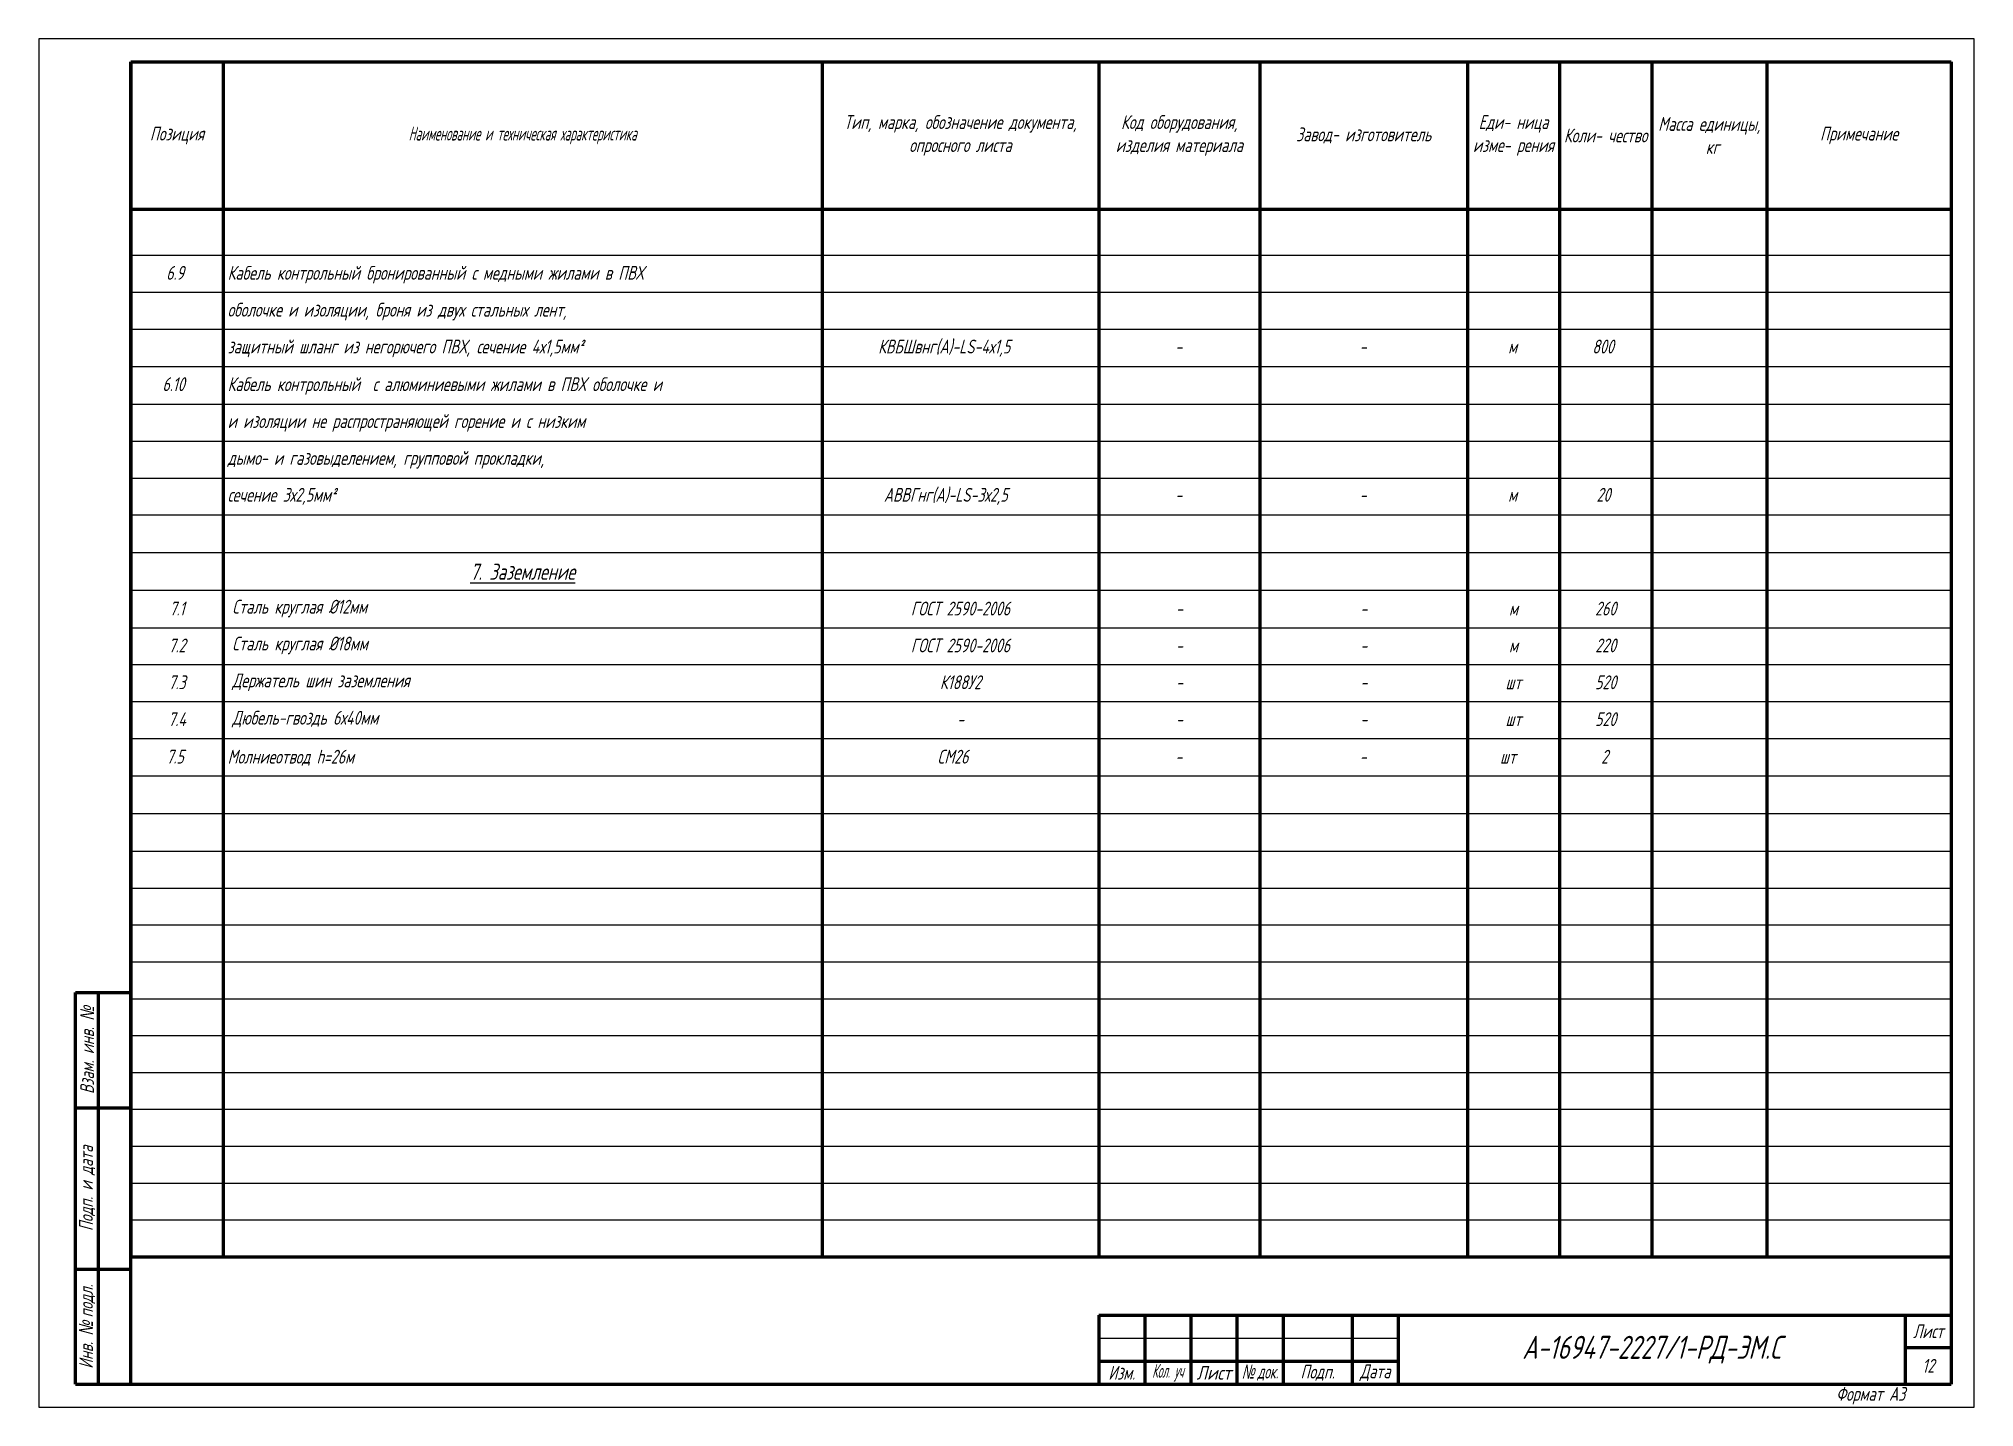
# Model space of a CAD drawing. Header units: millimetres. Extents: x 6735 to 13224, y -12144 to -9633.
# Drawn here: x 11355.1 to 11775.1, y -10774.4 to -10477.4 of the extents above; entities that cross this region are included whole.
import ezdxf

# ---------------------------------------------------------------- set-up
doc = ezdxf.new("R2010")
doc.units = ezdxf.units.MM
for name, color, linetype, lineweight in [('Рамка толстая', 7, 'Continuous', 60), ('Рамка тонкая', 5, 'Continuous', 25), ('Спецификация', 9, 'Continuous', 25), ('Текст', 2, 'Continuous', 25), ('Штампы', 252, 'Continuous', 25)]:
    doc.layers.add(name, color=color, linetype=linetype, lineweight=lineweight)
doc.styles.add('Simplex', font='simplex.shx', dxfattribs={"width": 0.7, "oblique": 15})

msp = doc.modelspace()

# ---------------------------------------------------------------- texts
at = {"layer": 'Спецификация', "color": 2, "style": 'Simplex'}
for s, insert, char_height, width, attachment_point in [('{\\C2;Тип, марка, обозначение документа, опросного листа}', (11555.10387, -10498.35746), 3, 60, 5), ('{\\C2;Код оборудования, изделия материала}', (11602.60387, -10498.35746), 3, 35, 5), ('{\\C2;Еди- ница изме- рения}', (11675.10387, -10498.35746), 3, 20, 5), ('{\\C2;Масса единицы,  кг}', (11717.60387, -10498.35746), 3, 25, 5), ('{\\C2;Позиция}', (11385.10387, -10498.35746), 3, 20, 5), ('{\\Fgost|c204;\\Q15;\\C2;Наименование и техническая характеристика}', (11460.10387, -10498.35746), 3, 130, 5), ('{\\C2;Завод- изготовитель}', (11642.60387, -10498.35746), 3, 45, 5), ('{\\C2;Коли- чество}', (11695.10387, -10498.35746), 3, 20, 5), ('{\\C2;Примечание}', (11750.10387, -10498.35746), 3, 40, 5), ('{\\L7. Заземление}', (11460.10387, -10593.02413), 3.5, 126, 5), ('7.1', (11385.10387, -10601.02413), 3, 20, 5), ('Сталь круглая %%C12мм', (11397.10387, -10601.02413), 3, 126, 4), ('ГОСТ 2590-2006', (11555.10387, -10601.02413), 3, 60, 5), ('м', (11675.10387, -10601.02413), 3, 20, 5), ('260', (11695.10387, -10601.02413), 3, 20, 5), ('-', (11602.60387, -10601.02413), 3, 35, 5), ('-', (11642.60387, -10601.02413), 3, 45, 5), ('7.2', (11385.10387, -10609.02413), 3, 20, 5), ('Сталь круглая %%C18мм', (11397.10387, -10609.02413), 3, 126, 4), ('ГОСТ 2590-2006', (11555.10387, -10609.02413), 3, 60, 5), ('-', (11602.60387, -10609.02413), 3, 35, 5), ('-', (11642.60387, -10609.02413), 3, 45, 5), ('м', (11675.10387, -10609.02413), 3, 20, 5), ('220', (11695.10387, -10609.02413), 3, 20, 5), ('7.3', (11385.10387, -10617.02413), 3, 20, 5), ('Держатель шин заземления', (11397.10387, -10617.02413), 3, 126, 4), ('К188У2', (11555.10387, -10617.02413), 3, 60, 5), ('-', (11602.60387, -10617.02413), 3, 35, 5), ('-', (11642.60387, -10617.02413), 3, 45, 5), ('шт', (11675.10387, -10617.02413), 3, 20, 5), ('520', (11695.10387, -10617.02413), 3, 20, 5), ('7.4', (11385.10387, -10625.02413), 3, 20, 5), ('Дюбель-гвоздь 6х40мм', (11397.10387, -10625.02413), 3, 126, 4), ('-', (11555.10387, -10625.02413), 3, 60, 5), ('-', (11602.60387, -10625.02413), 3, 35, 5), ('-', (11642.60387, -10625.02413), 3, 45, 5), ('шт', (11675.10387, -10625.02413), 3, 20, 5), ('520', (11695.10387, -10625.02413), 3, 20, 5)]:
    msp.add_mtext(s, dxfattribs=dict(at, insert=insert, char_height=char_height, width=width, attachment_point=attachment_point))
at = {"layer": 'Текст', "char_height": 3, "attachment_point": 1, "style": 'Simplex'}
for s, width, heights, insert in [('\\pi7.66291;6.9', 20, [0], (11375.10387, -10526.66872)), ('{\\W0.7;Кабель контрольный бронированный с медными жилами в ПВХ  }', 129, [0], (11396.10387, -10526.66872)), ('оболочке и изоляции, броня из двух стальных лент, ', 129, [0], (11396.10387, -10534.66872)), ('защитный шланг из негорючего ПВХ, сечение 4х1,5мм²', 129, [0], (11396.10387, -10542.66872)), ('\\pi12.14808;КВБШвнг(А)-LS-4х1,5', 60, [0], (11525.10387, -10542.66872)), ('\\pi16.6;-', 35, [0], (11585.10387, -10542.66872)), ('\\pi21.6;-', 45, [0], (11620.10387, -10542.66872)), ('\\pi8.8437;м', 20, [3.5], (11665.10387, -10542.66872)), ('\\pi7.10119;800', 20, [3.5], (11685.10387, -10542.66872)), ('\\pi6.83205;6.10', 20, [0], (11375.10387, -10550.83539)), ('{\\W0.7;Кабель контрольный  с алюминиевыми жилами в ПВХ оболочке и }', 129, [0], (11396.10387, -10550.83539)), ('и изоляции не распространяющей горение и с низким ', 129, [0], (11396.10387, -10558.83539)), ('дымо- и газовыделением, групповой прокладки,', 129, [0], (11396.10387, -10566.83539)), ('сечение 3х2,5мм²', 129, [0], (11396.10387, -10574.83539)), ('\\pi13.39808;АВВГнг(А)-LS-3х2,5', 60, [0], (11525.10387, -10574.83539)), ('\\pi8.02463;20', 20, [3.5], (11685.10387, -10574.83539)), ('\\pi16.6;-', 35, [0], (11585.10387, -10574.83539)), ('\\pi21.6;-', 45, [0], (11620.10387, -10574.83539)), ('\\pi8.8437;м', 20, [3.5], (11665.10387, -10574.83539)), ('\\pi7.69808;7.5', 20, [0], (11375.10387, -10631.66872)), ('Молниеотвод h=26м', 129, [3.50069], (11396.10387, -10631.66872)), ('\\pi25.026;СМ26', 60, [0], (11525.10387, -10631.66872)), ('\\pi16.6;-', 35, [0], (11585.10387, -10631.66872)), ('\\pi21.6;-', 45, [0], (11620.10387, -10631.66872)), ('\\pi7.0965;шт', 20, [3.5], (11665.10387, -10631.66872)), ('\\pi9.02463;2', 20, [3.5], (11685.10387, -10631.66872))]:
    msp.add_mtext_dynamic_manual_height_columns(s, width=width, gutter_width=12.5, heights=heights, dxfattribs=dict(at, insert=insert))
at = {"layer": 'Штампы', "color": 2, "char_height": 3, "attachment_point": 5, "rotation": 90, "style": 'Simplex'}
for s, insert, width in [('Взам. инв. {\\fArial|b0|i0|c204|p34;№}', (11365.60387, -10696.85746), 25), ('Подп. и дата', (11365.60387, -10726.85746), 35), ('Инв. {\\fArial|b0|i0|c204|p34;№ }подл.', (11365.60387, -10756.85746), 25)]:
    msp.add_mtext(s, dxfattribs=dict(at, insert=insert, width=width))
at = {"layer": 'Штампы', "color": 2, "style": 'Simplex'}
for s, insert, char_height, width, attachment_point in [('А-16947-2227/1-РД-ЭМ.С', (11705.10387, -10761.85746), 5, 110, 5), ('{\\W0.7;Лист}', (11765.10387, -10757.85746), 3, 10, 5), ('12', (11765.10387, -10765.35746), 3, 10, 5), ('Изм.', (11590.10387, -10766.85746), 3, 10, 5), ('{\\W0.5;Кол. уч}', (11600.10387, -10766.85746), 3, 10, 5), ('{\\W0.8;Лист}', (11610.10387, -10766.85746), 3, 10, 5), ('{\\fArial|b0|i0|c204|p34;\\W0.6;№ \\Fsimplex|c204;док.}', (11620.10387, -10766.85746), 3, 10, 5), ('Подп.', (11632.60387, -10766.85746), 3, 15, 5), ('{\\W0.7;Дата}', (11645.10387, -10766.85746), 3, 10, 5), ('Формат А3', (11760.10387, -10771.85746), 3, 165, 6)]:
    msp.add_mtext(s, dxfattribs=dict(at, insert=insert, char_height=char_height, width=width, attachment_point=attachment_point))

# ---------------------------------------------------------------- blocks, each defined once
blk = doc.blocks.new('A$C64336E77')
at = {"layer": 'Рамка толстая'}
for p, q in [((20, 5), (20, 292)), ((20, 292), (415, 292)), ((415, 292), (415, 5)), ((20, 5), (415, 5))]:
    blk.add_line(p, q, dxfattribs=at)
at = {"layer": 'Рамка тонкая'}
for p, q in [((0, 297), (0, 0)), ((420, 297), (0, 297)), ((420, 0), (420, 297)), ((0, 0), (420, 0))]:
    blk.add_line(p, q, dxfattribs=at)

# ---------------------------------------------------------------- linework, layer by layer
at = {"layer": 'Спецификация', "lineweight": 60}
for p, q in [((11375.10387, -10482.35746), (11770.10387, -10482.35746)), ((11375.10387, -10482.35746), (11375.10387, -10741.69079)), ((11395.10387, -10482.35746), (11395.10387, -10741.69079)), ((11525.10387, -10482.35746), (11525.10387, -10741.69079)), ((11585.10387, -10482.35746), (11585.10387, -10741.69079)), ((11620.10387, -10482.35746), (11620.10387, -10741.69079)), ((11665.10387, -10482.35746), (11665.10387, -10741.69079)), ((11685.10387, -10482.35746), (11685.10387, -10741.69079)), ((11705.10387, -10482.35746), (11705.10387, -10741.69079)), ((11730.10387, -10482.35746), (11730.10387, -10741.69079)), ((11770.10387, -10482.35746), (11770.10387, -10741.69079)), ((11375.10387, -10514.35746), (11770.10387, -10514.35746)), ((11375.10387, -10741.69079), (11770.10387, -10741.69079))]:
    msp.add_line(p, q, dxfattribs=at)
at = {"layer": 'Спецификация', "color": 5}
for p, q in [((11375.10387, -10524.35746), (11770.10387, -10524.35746)), ((11375.10387, -10532.35746), (11770.10387, -10532.35746)), ((11375.10387, -10540.35746), (11770.10387, -10540.35746)), ((11375.10387, -10548.52413), (11770.10387, -10548.52413)), ((11375.10387, -10556.69079), (11770.10387, -10556.69079)), ((11375.10387, -10564.69079), (11770.10387, -10564.69079)), ((11375.10387, -10572.69079), (11770.10387, -10572.69079)), ((11375.10387, -10580.69079), (11770.10387, -10580.69079)), ((11375.10387, -10588.85746), (11770.10387, -10588.85746)), ((11375.10387, -10597.02413), (11770.10387, -10597.02413)), ((11375.10387, -10605.19079), (11770.10387, -10605.19079)), ((11375.10387, -10613.19079), (11770.10387, -10613.19079)), ((11375.10387, -10621.19079), (11770.10387, -10621.19079)), ((11375.10387, -10629.19079), (11770.10387, -10629.19079)), ((11375.10387, -10637.35746), (11770.10387, -10637.35746)), ((11375.10387, -10645.52413), (11770.10387, -10645.52413)), ((11375.10387, -10653.69079), (11770.10387, -10653.69079)), ((11375.10387, -10661.69079), (11770.10387, -10661.69079)), ((11375.10387, -10669.69079), (11770.10387, -10669.69079)), ((11375.10387, -10677.69079), (11770.10387, -10677.69079)), ((11375.10387, -10685.69079), (11770.10387, -10685.69079)), ((11375.10387, -10693.69079), (11770.10387, -10693.69079)), ((11375.10387, -10701.69079), (11770.10387, -10701.69079)), ((11375.10387, -10709.69079), (11770.10387, -10709.69079)), ((11375.10387, -10717.69079), (11770.10387, -10717.69079)), ((11375.10387, -10725.69079), (11770.10387, -10725.69079)), ((11375.10387, -10733.69079), (11770.10387, -10733.69079))]:
    msp.add_line(p, q, dxfattribs=at)
at = {"layer": 'Штампы', "lineweight": 60}
for p, q in [((11363.10387, -10769.35746), (11363.10387, -10684.35746)), ((11363.10387, -10684.35746), (11375.10387, -10684.35746)), ((11368.10387, -10769.35746), (11368.10387, -10684.35746)), ((11375.10387, -10769.35746), (11375.10387, -10684.35746)), ((11363.10387, -10709.35746), (11375.10387, -10709.35746)), ((11363.10387, -10744.35746), (11375.10387, -10744.35746)), ((11585.10387, -10754.35746), (11770.10387, -10754.35746)), ((11585.10387, -10754.35746), (11585.10387, -10769.35746)), ((11595.10387, -10754.35746), (11595.10387, -10769.35746)), ((11605.10387, -10754.35746), (11605.10387, -10769.35746)), ((11615.10387, -10754.35746), (11615.10387, -10769.35746)), ((11625.10387, -10754.35746), (11625.10387, -10769.35746)), ((11640.10387, -10754.35746), (11640.10387, -10769.35746)), ((11650.10387, -10754.35746), (11650.10387, -10769.35746)), ((11760.10387, -10754.35746), (11760.10387, -10769.35746)), ((11770.10387, -10754.35746), (11770.10387, -10769.35746)), ((11585.10387, -10764.35746), (11650.10387, -10764.35746)), ((11760.10387, -10761.35746), (11770.10387, -10761.35746)), ((11363.10387, -10769.35746), (11375.10387, -10769.35746)), ((11585.10387, -10769.35746), (11770.10387, -10769.35746))]:
    msp.add_line(p, q, dxfattribs=at)
at = {"layer": 'Штампы', "color": 5, "lineweight": 25}
msp.add_line((11585.10387, -10759.35746), (11650.10387, -10759.35746), dxfattribs=at)
at = {"layer": 'Штампы', "color": 8, "lineweight": 0}
msp.add_line((11585.10387, -10774.35746), (11770.10387, -10774.35746), dxfattribs=at)

# ---------------------------------------------------------------- block references
msp.add_blockref('A$C64336E77', (11355.10389, -10774.35745))

msp.set_redraw_order([(e.dxf.handle, doc.entitydb.next_handle()) for e in msp.query("TEXT MTEXT ATTDEF DIMENSION ARC_DIMENSION")])  # texts and dimensions are drawn at this point

doc.saveas('drawing.dxf')
